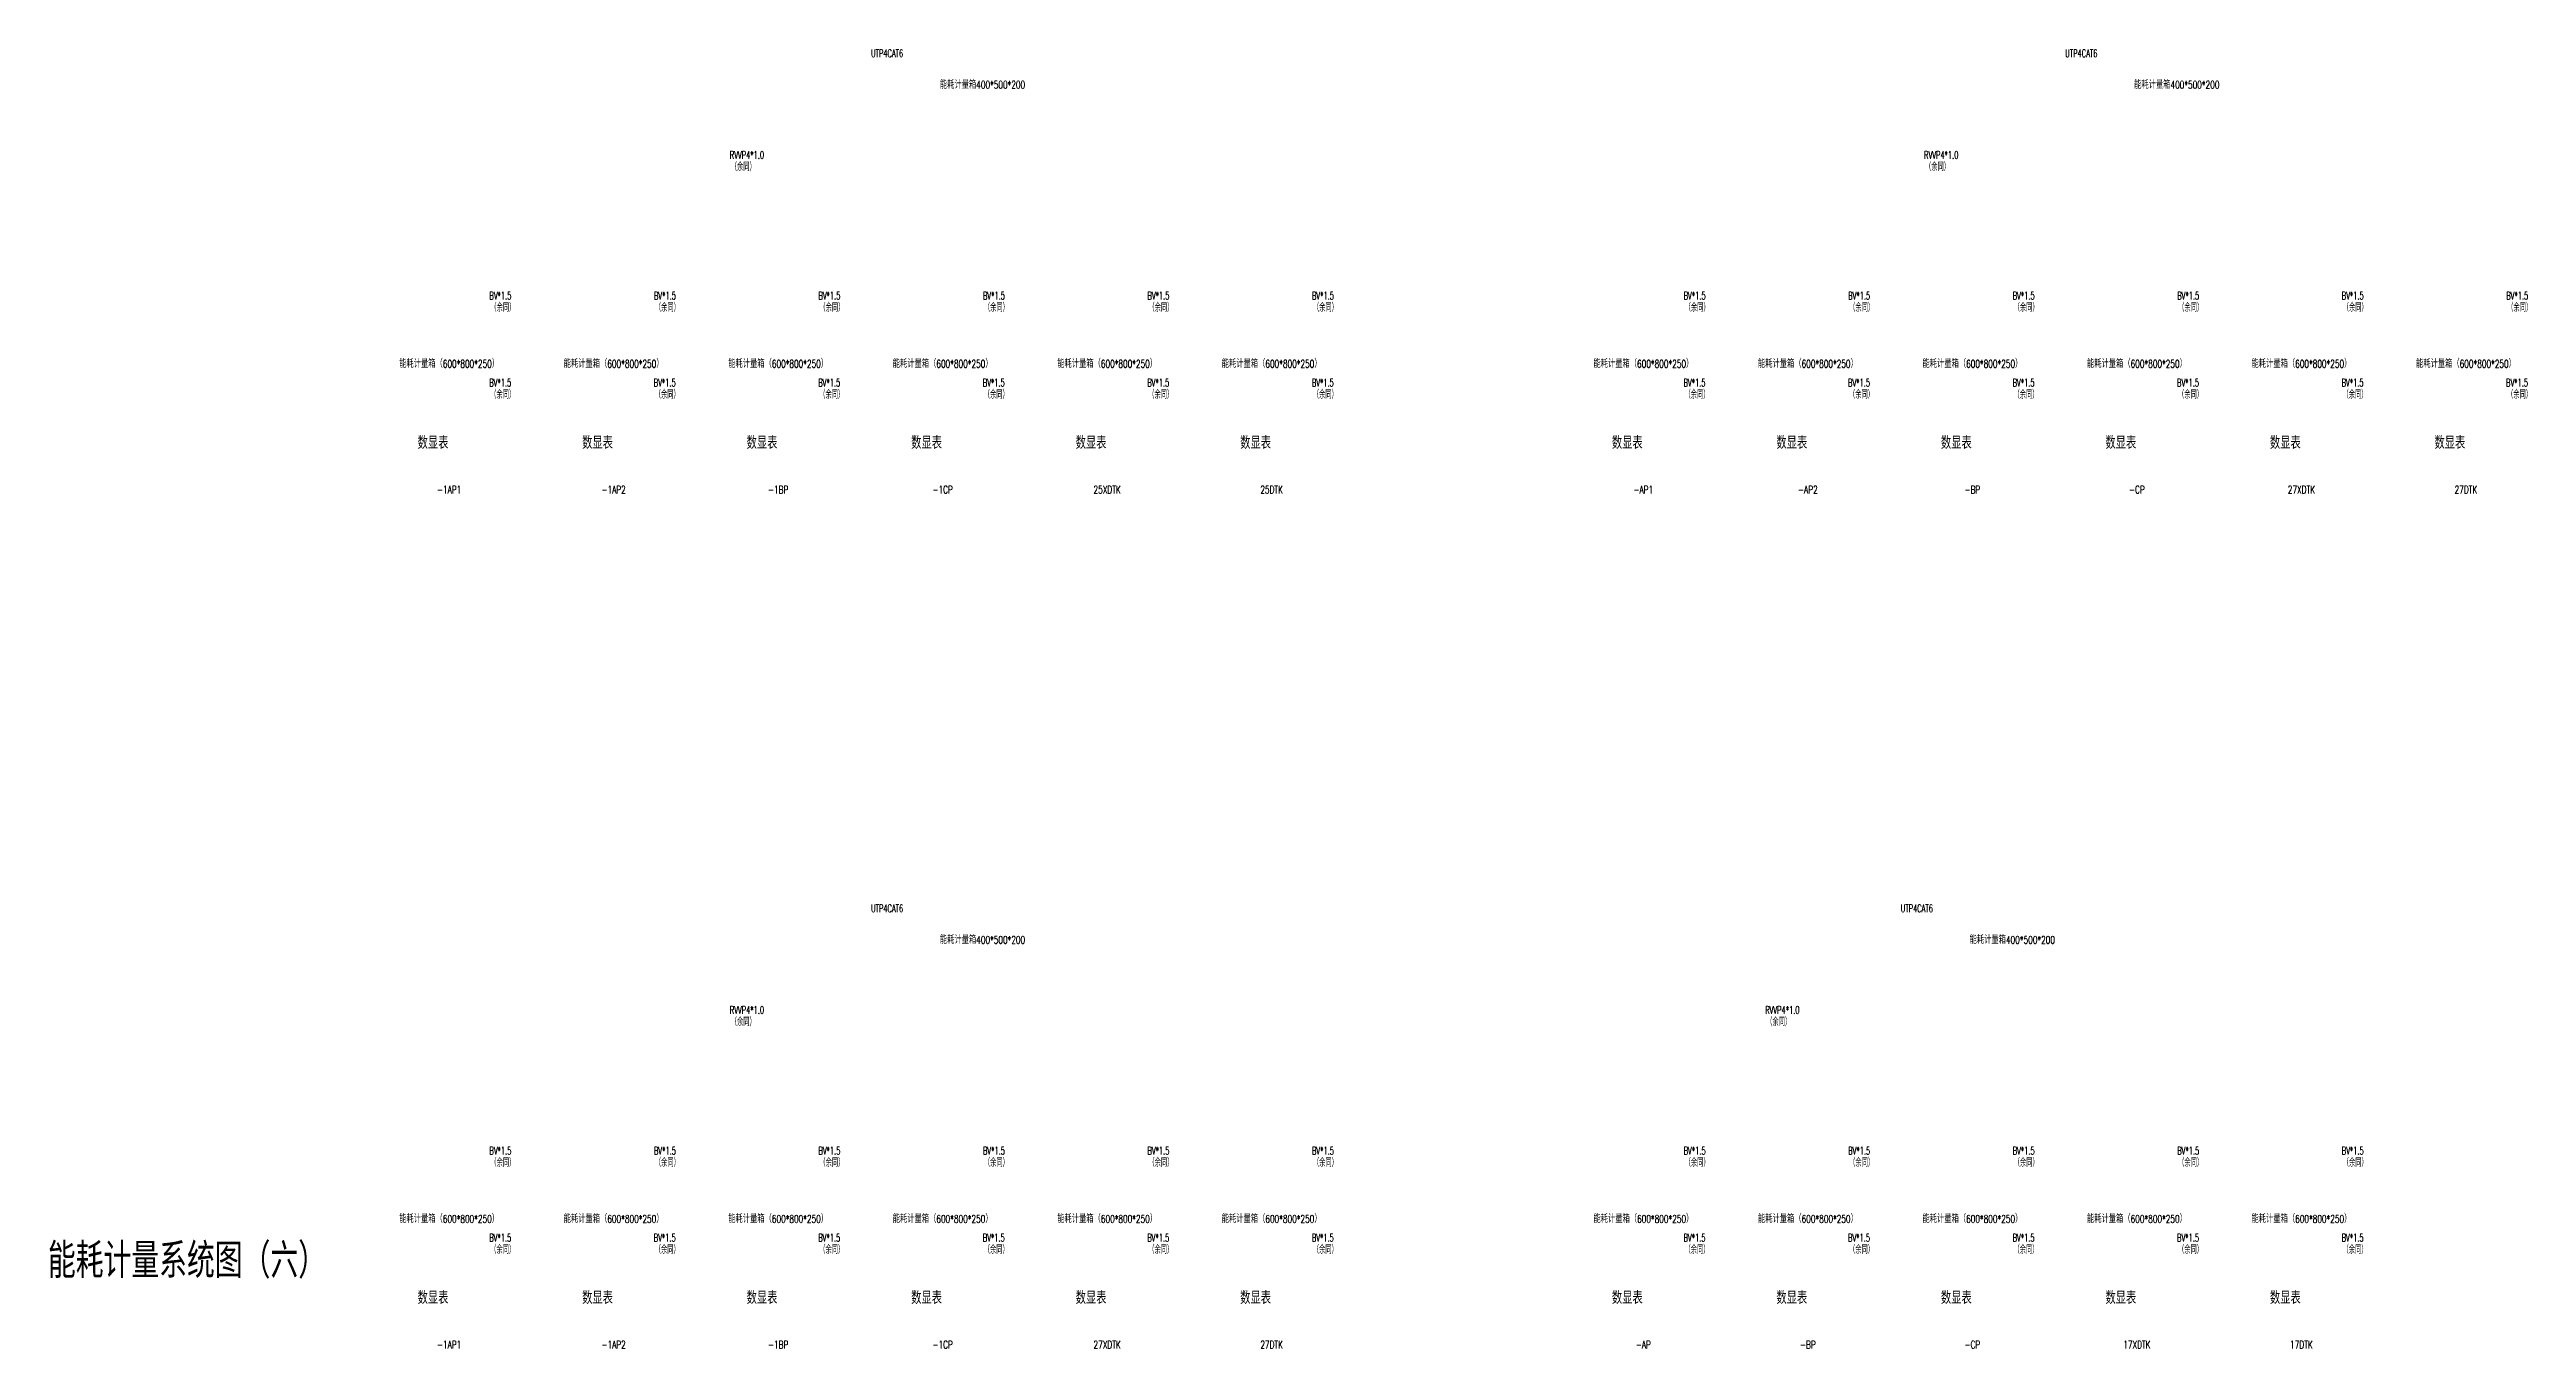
# Model space of a CAD drawing. Extents: x 2114868 to 5528286, y 1846921 to 2016792.
# Drawn here: x 5098200 to 5185042, y 1849002 to 1894577 of the extents above; entities that cross this region are included whole.
import ezdxf
from ezdxf.enums import TextEntityAlignment as Align

# ---------------------------------------------------------------- set-up
doc = ezdxf.new("R2010")
doc.units = 0
doc.header["$LTSCALE"] = 1000
doc.header["$MEASUREMENT"] = 0
doc.layers.add('PUB_TITLE', color=4, linetype='Continuous')
doc.layers.add('电气系统图', color=7, linetype='Continuous')
doc.styles.add('_TEL_DIM', font='SIMPLEX', dxfattribs={"width": 0.8, "height": 3.5, "bigfont": 'HZTXT'})
doc.styles.add('HZTXT', font='SIMPLEX.shx', dxfattribs={"width": 0.8, "height": 2500, "bigfont": 'HZTXT.shx'})

msp = doc.modelspace()

# ---------------------------------------------------------------- texts
at = {"layer": 'PUB_TITLE', "style": 'HZTXT', "width": 0.8}
msp.add_text('能耗计量系统图（六）', height=1218.8, dxfattribs=at).set_placement((5098144, 1851473))
at = {"layer": '电气系统图', "style": '_TEL_DIM', "width": 0.6}
for s, p in [('UTP4CAT6', (5127000, 1894307)), ('UTP4CAT6', (5168871, 1894307)), ('RVVP4*1.0', (5122051, 1890745)), ('（余同）', (5122084, 1890316)), ('RVVP4*1.0', (5163922, 1890745)), ('（余同）', (5163956, 1890316)), ('BV*1.5', (5113623, 1885809)), ('（余同）', (5113656, 1885380)), ('BV*1.5', (5119391, 1885809)), ('（余同）', (5119424, 1885380)), ('BV*1.5', (5125159, 1885809)), ('（余同）', (5125192, 1885380)), ('BV*1.5', (5130926, 1885809)), ('（余同）', (5130960, 1885380)), ('BV*1.5', (5136694, 1885809)), ('（余同）', (5136728, 1885380)), ('BV*1.5', (5142462, 1885809)), ('（余同）', (5142495, 1885380)), ('BV*1.5', (5155494, 1885809)), ('（余同）', (5155528, 1885380)), ('BV*1.5', (5161262, 1885809)), ('（余同）', (5161296, 1885380)), ('BV*1.5', (5167030, 1885809)), ('（余同）', (5167063, 1885380)), ('BV*1.5', (5172798, 1885809)), ('（余同）', (5172831, 1885380)), ('BV*1.5', (5178566, 1885809)), ('（余同）', (5178599, 1885380)), ('BV*1.5', (5184333, 1885809)), ('（余同）', (5184367, 1885380)), ('BV*1.5', (5113618, 1882756)), ('BV*1.5', (5119385, 1882756)), ('BV*1.5', (5125153, 1882756)), ('BV*1.5', (5130921, 1882756)), ('BV*1.5', (5136689, 1882756)), ('BV*1.5', (5142457, 1882756)), ('BV*1.5', (5155489, 1882756)), ('BV*1.5', (5161257, 1882756)), ('BV*1.5', (5167025, 1882756)), ('BV*1.5', (5172792, 1882756)), ('BV*1.5', (5178560, 1882756)), ('BV*1.5', (5184328, 1882756)), ('（余同）', (5113651, 1882327)), ('（余同）', (5119419, 1882327)), ('（余同）', (5125187, 1882327)), ('（余同）', (5130954, 1882327)), ('（余同）', (5136722, 1882327)), ('（余同）', (5142490, 1882327)), ('（余同）', (5155522, 1882327)), ('（余同）', (5161290, 1882327)), ('（余同）', (5167058, 1882327)), ('（余同）', (5172826, 1882327)), ('（余同）', (5178594, 1882327)), ('（余同）', (5184361, 1882327)), ('UTP4CAT6', (5127000, 1864307)), ('UTP4CAT6', (5163104, 1864307)), ('RVVP4*1.0', (5122051, 1860745)), ('RVVP4*1.0', (5158353, 1860745)), ('（余同）', (5122084, 1860316)), ('（余同）', (5158387, 1860316)), ('BV*1.5', (5113623, 1855809)), ('BV*1.5', (5119391, 1855809)), ('BV*1.5', (5125159, 1855809)), ('BV*1.5', (5130926, 1855809)), ('BV*1.5', (5136694, 1855809)), ('BV*1.5', (5142462, 1855809)), ('BV*1.5', (5155495, 1855809)), ('BV*1.5', (5161262, 1855809)), ('BV*1.5', (5167030, 1855809)), ('BV*1.5', (5172798, 1855809)), ('BV*1.5', (5178566, 1855809)), ('（余同）', (5113656, 1855380)), ('（余同）', (5119424, 1855380)), ('（余同）', (5125192, 1855380)), ('（余同）', (5130960, 1855380)), ('（余同）', (5136728, 1855380)), ('（余同）', (5142495, 1855380)), ('（余同）', (5155528, 1855380)), ('（余同）', (5161296, 1855380)), ('（余同）', (5167064, 1855380)), ('（余同）', (5172831, 1855380)), ('（余同）', (5178599, 1855380)), ('BV*1.5', (5113618, 1852756)), ('（余同）', (5113651, 1852327)), ('BV*1.5', (5119385, 1852756)), ('（余同）', (5119419, 1852327)), ('BV*1.5', (5125153, 1852756)), ('（余同）', (5125187, 1852327)), ('BV*1.5', (5130921, 1852756)), ('（余同）', (5130954, 1852327)), ('BV*1.5', (5136689, 1852756)), ('（余同）', (5136722, 1852327)), ('BV*1.5', (5142457, 1852756)), ('（余同）', (5142490, 1852327)), ('BV*1.5', (5155489, 1852756)), ('（余同）', (5155523, 1852327)), ('BV*1.5', (5161257, 1852756)), ('（余同）', (5161291, 1852327)), ('BV*1.5', (5167025, 1852756)), ('（余同）', (5167058, 1852327)), ('BV*1.5', (5172793, 1852756)), ('（余同）', (5172826, 1852327)), ('BV*1.5', (5178561, 1852756)), ('（余同）', (5178594, 1852327))]:
    msp.add_text(s, height=270, dxfattribs=at).set_placement(p)
at = {"layer": '电气系统图', "style": '_TEL_DIM', "width": 0.7}
for s, p in [('能耗计量箱400*500*200', (5130910, 1893204)), ('能耗计量箱400*500*200', (5172781, 1893204)), ('能耗计量箱（600*800*250）', (5112209, 1883414)), ('能耗计量箱（600*800*250）', (5117977, 1883414)), ('能耗计量箱（600*800*250）', (5123745, 1883414)), ('能耗计量箱（600*800*250）', (5129513, 1883414)), ('能耗计量箱（600*800*250）', (5135280, 1883414)), ('能耗计量箱（600*800*250）', (5141048, 1883414)), ('能耗计量箱（600*800*250）', (5154080, 1883414)), ('能耗计量箱（600*800*250）', (5159848, 1883414)), ('能耗计量箱（600*800*250）', (5165616, 1883414)), ('能耗计量箱（600*800*250）', (5171384, 1883414)), ('能耗计量箱（600*800*250）', (5177152, 1883414)), ('能耗计量箱（600*800*250）', (5182920, 1883414)), ('能耗计量箱400*500*200', (5130910, 1863204)), ('能耗计量箱400*500*200', (5167014, 1863204)), ('能耗计量箱（600*800*250）', (5112209, 1853414)), ('能耗计量箱（600*800*250）', (5117977, 1853414)), ('能耗计量箱（600*800*250）', (5123745, 1853414)), ('能耗计量箱（600*800*250）', (5129513, 1853414)), ('能耗计量箱（600*800*250）', (5135280, 1853414)), ('能耗计量箱（600*800*250）', (5141048, 1853414)), ('能耗计量箱（600*800*250）', (5154081, 1853414)), ('能耗计量箱（600*800*250）', (5159849, 1853414)), ('能耗计量箱（600*800*250）', (5165616, 1853414)), ('能耗计量箱（600*800*250）', (5171384, 1853414)), ('能耗计量箱（600*800*250）', (5177152, 1853414))]:
    msp.add_text(s, height=270, dxfattribs=at).set_placement(p, align=Align.CENTER)
at = {"layer": '电气系统图', "color": 3, "style": '_TEL_DIM', "width": 0.8}
for p in [(5111106, 1880560), (5116873, 1880560), (5122641, 1880560), (5128409, 1880560), (5134177, 1880560), (5139945, 1880560), (5152977, 1880560), (5158745, 1880560), (5164513, 1880560), (5170280, 1880560), (5176048, 1880560), (5181816, 1880560), (5111106, 1850560), (5116873, 1850560), (5122641, 1850560), (5128409, 1850560), (5134177, 1850560), (5139945, 1850560), (5152977, 1850560), (5158745, 1850560), (5164513, 1850560), (5170281, 1850560), (5176049, 1850560)]:
    msp.add_text('数显表', height=450, dxfattribs=at).set_placement(p)
at = {"layer": '电气系统图', "color": 1, "style": '_TEL_DIM', "width": 0.7}
for s, p in [('-1AP1', (5112209, 1879002)), ('-1AP2', (5117977, 1879002)), ('-1BP', (5123745, 1879002)), ('-1CP', (5129513, 1879002)), ('25XDTK', (5135280, 1879002)), ('25DTK', (5141048, 1879002)), ('-AP1', (5154080, 1879002)), ('-AP2', (5159848, 1879002)), ('-BP', (5165616, 1879002)), ('-CP', (5171384, 1879002)), ('27XDTK', (5177152, 1879002)), ('27DTK', (5182920, 1879002)), ('-1AP1', (5112209, 1849002)), ('-1AP2', (5117977, 1849002)), ('-1BP', (5123745, 1849002)), ('-1CP', (5129513, 1849002)), ('27XDTK', (5135280, 1849002)), ('27DTK', (5141048, 1849002)), ('-AP', (5154081, 1849002)), ('-BP', (5159849, 1849002)), ('-CP', (5165616, 1849002)), ('17XDTK', (5171384, 1849002)), ('17DTK', (5177152, 1849002))]:
    msp.add_text(s, height=270, dxfattribs=at).set_placement(p, align=Align.CENTER)

doc.saveas('drawing.dxf')
